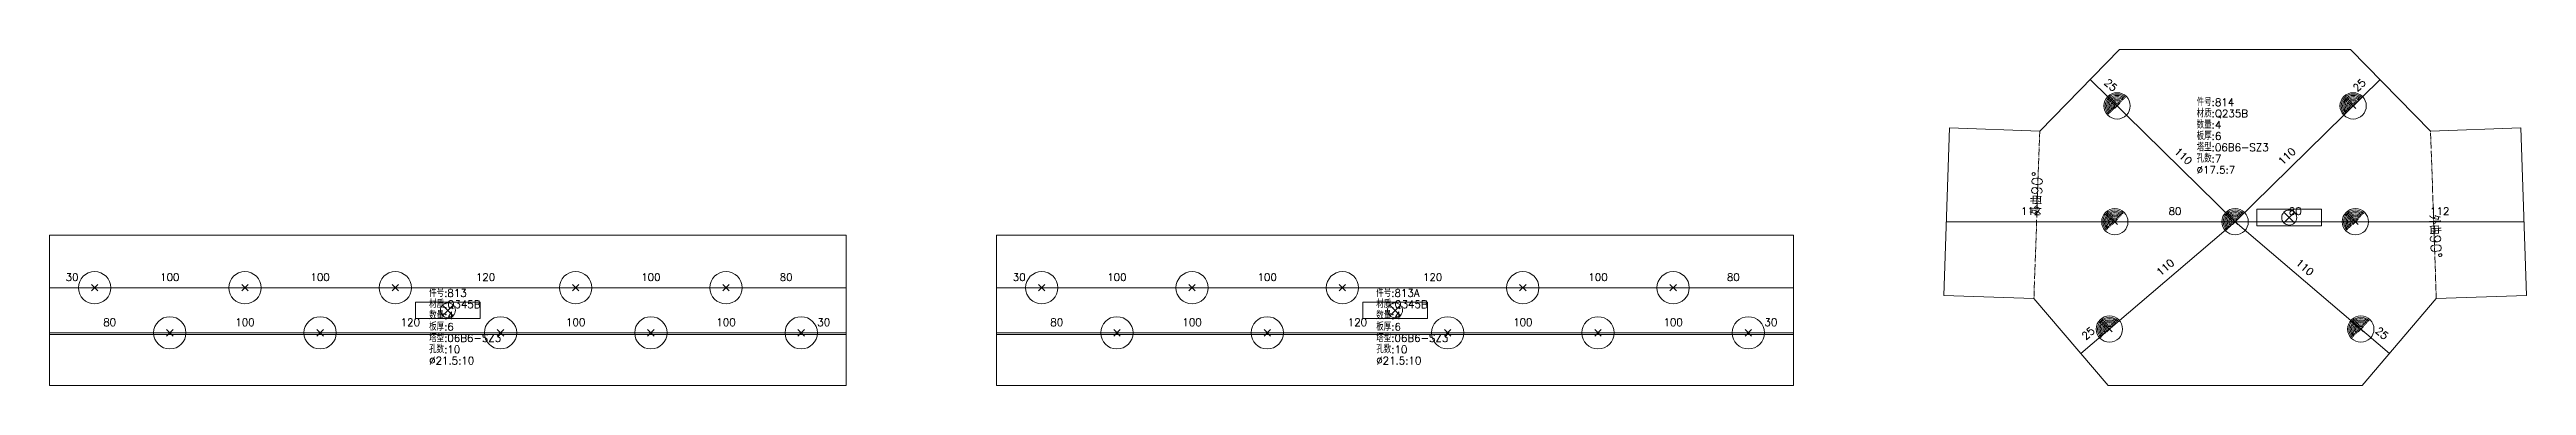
# Model space of a CAD drawing. Extents: x 0 to 6519, y -11 to 2213.
# Drawn here: x 2736 to 4383, y 447 to 670 of the extents above; entities that cross this region are included whole.
import ezdxf
from ezdxf.enums import TextEntityAlignment as Align

# ---------------------------------------------------------------- set-up
doc = ezdxf.new("R2010")
doc.units = 0
doc.header["$MEASUREMENT"] = 0
doc.linetypes.add('制弯线', pattern=[5.9, 4, -0.5, 0.2, -0.5, 0.2, -0.5])
for name, color, linetype, lineweight in [('1', 7, 'CONTINUOUS', 25), ('2', 7, 'CONTINUOUS', 25), ('5', 7, 'CONTINUOUS', 25)]:
    doc.layers.add(name, color=color, linetype=linetype, lineweight=lineweight)
doc.styles.get("Standard").update_dxf_attribs({"font": 'simplex.shx', "width": 0.7, "height": 3, "bigfont": 'gbhzfs.shx'})

msp = doc.modelspace()

# ---------------------------------------------------------------- texts
at = {"layer": '1', "color": 7, "linetype": 'Continuous', "lineweight": 13}
for s, p in [('件号:814', (4163.7, 631)), ('材质:Q235B', (4163.7, 623.5)), ('数量:4', (4163.7, 616)), ('板厚:6', (4163.7, 608.5)), ('塔型:06B6-SZ3', (4163.7, 601)), ('孔数:7', (4163.7, 593.5)), ('%%c17.5:7', (4163.7, 586)), ('件号:813', (2988, 504.1)), ('件号:813A', (3618, 504.1)), ('材质:Q345B', (2988, 496.6)), ('数量:4', (2988, 489.1)), ('材质:Q345B', (3618, 496.6)), ('数量:4', (3618, 489.1)), ('板厚:6', (2988, 481.6)), ('塔型:06B6-SZ3', (2988, 474.1)), ('板厚:6', (3618, 481.6)), ('塔型:06B6-SZ3', (3618, 474.1)), ('孔数:10', (2988, 466.6)), ('%%c21.5:10', (2988, 459.1)), ('孔数:10', (3618, 466.6)), ('%%c21.5:10', (3618, 459.1))]:
    msp.add_text(s, height=5, dxfattribs=at).set_placement(p, align=Align.BOTTOM_LEFT)
at = {"layer": '2', "color": 7, "linetype": 'Continuous', "lineweight": 13}
for s, rotation, p in [('25', 317, (4103.9, 643.5)), ('25', 44, (4274.7, 643.5)), ('110', 317, (4152.1, 596.2)), ('110', 44, (4226.5, 596.2)), ('110', 41, (4145.5, 522.1)), ('110', 320, (4233.1, 522.1)), ('25', 41, (4094.2, 478.3)), ('25', 320, (4284.4, 478.3))]:
    msp.add_text(s, height=5, rotation=rotation, dxfattribs=at).set_placement(p, align=Align.BOTTOM_CENTER)
for rotation, p in [(88, (4062.4, 559.9)), (273, (4316.2, 559.9))]:
    msp.add_text('外曲90%%d', height=7, rotation=rotation, dxfattribs=at).set_placement(p, align=Align.BOTTOM_LEFT)
for s, p in [('112', (4053.3, 558.5)), ('80', (4149.3, 558.5)), ('80', (4229.3, 558.5)), ('112', (4325.4, 558.5)), ('30', (2750.5, 514.6)), ('100', (2815.5, 514.6)), ('100', (2915.5, 514.6)), ('120', (3025.5, 514.6)), ('100', (3135.5, 514.6)), ('80', (3225.5, 514.6)), ('30', (3380.5, 514.6)), ('100', (3445.5, 514.6)), ('100', (3545.5, 514.6)), ('120', (3655.5, 514.6)), ('100', (3765.5, 514.6)), ('80', (3855.5, 514.6)), ('80', (2775.5, 484.6)), ('100', (2865.5, 484.6)), ('120', (2975.5, 484.6)), ('100', (3085.5, 484.6)), ('100', (3185.5, 484.6)), ('30', (3250.5, 484.6)), ('80', (3405.5, 484.6)), ('100', (3495.5, 484.6)), ('120', (3605.5, 484.6)), ('100', (3715.5, 484.6)), ('100', (3815.5, 484.6)), ('30', (3880.5, 484.6))]:
    msp.add_text(s, height=5, dxfattribs=at).set_placement(p, align=Align.BOTTOM_CENTER)

# ---------------------------------------------------------------- blocks, each defined once
blk = doc.blocks.new('板孔21.5')
at = {"layer": '5', "color": 7, "linetype": 'Continuous', "lineweight": 13}
for p, q in [((-0.2, -0.2), (0.2, 0.2)), ((0.2, -0.2), (-0.2, 0.2))]:
    blk.add_line(p, q, dxfattribs=at)
blk.add_circle((0, 0), 1, dxfattribs=at)
blk = doc.blocks.new('板孔17.5')
at = {"layer": '5', "color": 7, "linetype": 'Continuous', "lineweight": 0}
for p, q in [((-0.2, -0.2), (0.2, 0.2)), ((-0.2, 0.2), (0.2, -0.2))]:
    blk.add_line(p, q, dxfattribs=at)
at = {"layer": '5', "color": 7, "linetype": 'Continuous', "lineweight": 13}
blk.add_circle((0, 0), 1, dxfattribs=at)
for radius in [0.9, 0.8, 0.7, 0.6, 0.5, 0.4, 0.3, 0.2, 0.1]:
    blk.add_arc((0, 0), radius, 45, 225, dxfattribs=at)

# ---------------------------------------------------------------- linework, layer by layer
at = {"layer": '1', "color": 7, "linetype": 'Continuous', "lineweight": 18}
for p, q in [((4112.5, 670.1), (4059.3, 615.8)), ((4266.1, 670.1), (4112.5, 670.1)), ((4319.3, 615.8), (4266.1, 670.1)), ((3999.3, 617.9), (3995.5, 506.4)), ((4059.3, 615.8), (3999.3, 617.9)), ((4379.3, 617.9), (4319.3, 615.8)), ((4383.1, 506.4), (4379.3, 617.9)), ((3265.5, 546.6), (2735.5, 546.6)), ((2735.5, 546.6), (2735.5, 446.6)), ((3265.5, 446.6), (3265.5, 546.6)), ((3895.5, 546.6), (3365.5, 546.6)), ((3365.5, 546.6), (3365.5, 446.6)), ((3895.5, 446.6), (3895.5, 546.6)), ((3995.5, 506.4), (4055.5, 504.4)), ((4055.5, 504.4), (4104.8, 446.6)), ((4273.8, 446.6), (4323.1, 504.4)), ((4323.1, 504.4), (4383.1, 506.4)), ((2735.5, 446.6), (3265.5, 446.6)), ((3365.5, 446.6), (3895.5, 446.6)), ((4104.8, 446.6), (4273.8, 446.6))]:
    msp.add_line(p, q, dxfattribs=at)
at = {"layer": '1', "color": 7, "linetype": 'Continuous', "lineweight": 13}
for p, q in [((4203.8, 563.8), (4203.8, 552.8)), ((4246.8, 563.8), (4203.8, 563.8)), ((4228.8, 561.9), (4221.8, 554.8)), ((4221.8, 561.9), (4228.8, 554.8)), ((4246.8, 552.8), (4246.8, 563.8)), ((4203.8, 552.8), (4246.8, 552.8)), ((2979, 502.1), (2979, 491.1)), ((3022, 502.1), (2979, 502.1)), ((3004.1, 500.1), (2997, 493)), ((2997, 500.1), (3004.1, 493)), ((3022, 491.1), (3022, 502.1)), ((3609, 502.1), (3609, 491.1)), ((3652, 502.1), (3609, 502.1)), ((3634.1, 500.1), (3627, 493)), ((3627, 500.1), (3634.1, 493)), ((3652, 491.1), (3652, 502.1)), ((2979, 491.1), (3022, 491.1)), ((3609, 491.1), (3652, 491.1))]:
    msp.add_line(p, q, dxfattribs=at)
for centre in [(4225.3, 558.3), (3000.5, 496.6), (3630.5, 496.6)]:
    msp.add_circle(centre, 5, dxfattribs=at)
at = {"layer": '2', "color": 9, "linetype": 'Continuous', "lineweight": 13}
for p, q in [((4189.3, 555.5), (4092.9, 650.1)), ((4189.3, 555.5), (4285.7, 650.1)), ((3997.2, 555.5), (4381.4, 555.5)), ((4189.3, 555.5), (4086.7, 467.9)), ((4189.3, 555.5), (4292, 467.9)), ((3265.5, 511.6), (2735.5, 511.6)), ((3365.5, 511.6), (3895.5, 511.6)), ((3265.5, 481.6), (2735.5, 481.6)), ((3265.5, 480.6), (2735.5, 480.6)), ((3365.5, 481.6), (3895.5, 481.6)), ((3365.5, 480.6), (3895.5, 480.6))]:
    msp.add_line(p, q, dxfattribs=at)
at = {"layer": '2', "color": 190, "linetype": '制弯线', "lineweight": 13}
for p, q in [((4059.3, 615.8), (4055.5, 504.4)), ((4323.1, 504.4), (4319.3, 615.8))]:
    msp.add_line(p, q, dxfattribs=at)

# ---------------------------------------------------------------- block references
at = {"layer": '1', "color": 7, "linetype": 'Continuous', "lineweight": 0}
for name, p, xscale, yscale, zscale in [('板孔17.5', (4110.8, 632.6), 8.75, 8.75, 8.75), ('板孔17.5', (4267.8, 632.6), 8.75, 8.75, 8.75), ('板孔17.5', (4109.3, 555.5), 8.75, 8.75, 8.75), ('板孔17.5', (4189.3, 555.5), 8.75, 8.75, 8.75), ('板孔17.5', (4269.3, 555.5), 8.75, 8.75, 8.75), ('板孔21.5', (2765.5, 511.6), 10.75, 10.75, 10.75), ('板孔21.5', (2865.5, 511.6), 10.75, 10.75, 10.75), ('板孔21.5', (2965.5, 511.6), 10.75, 10.75, 10.75), ('板孔21.5', (3085.5, 511.6), 10.75, 10.75, 10.75), ('板孔21.5', (3185.5, 511.6), 10.75, 10.75, 10.75), ('板孔21.5', (3395.5, 511.6), 10.75, 10.75, 10.75), ('板孔21.5', (3495.5, 511.6), 10.75, 10.75, 10.75), ('板孔21.5', (3595.5, 511.6), 10.75, 10.75, 10.75), ('板孔21.5', (3715.5, 511.6), 10.75, 10.75, 10.75), ('板孔21.5', (3815.5, 511.6), 10.75, 10.75, 10.75), ('板孔21.5', (2815.5, 481.6), 10.75, 10.75, 10.75), ('板孔21.5', (2915.5, 481.6), 10.75, 10.75, 10.75), ('板孔21.5', (3035.5, 481.6), 10.75, 10.75, 10.75), ('板孔21.5', (3135.5, 481.6), 10.75, 10.75, 10.75), ('板孔21.5', (3235.5, 481.6), 10.75, 10.75, 10.75), ('板孔21.5', (3445.5, 481.6), 10.75, 10.75, 10.75), ('板孔21.5', (3545.5, 481.6), 10.75, 10.75, 10.75), ('板孔21.5', (3665.5, 481.6), 10.75, 10.75, 10.75), ('板孔21.5', (3765.5, 481.6), 10.75, 10.75, 10.75), ('板孔21.5', (3865.5, 481.6), 10.75, 10.75, 10.75), ('板孔17.5', (4105.7, 484.1), 8.75, 8.75, 8.75), ('板孔17.5', (4272.9, 484.1), 8.75, 8.75, 8.75)]:
    msp.add_blockref(name, p, dxfattribs=dict(at, xscale=xscale, yscale=yscale, zscale=zscale))

msp.set_redraw_order([(e.dxf.handle, doc.entitydb.next_handle()) for e in msp.query("TEXT MTEXT ATTDEF DIMENSION ARC_DIMENSION")])  # texts and dimensions are drawn at this point

doc.saveas('drawing.dxf')
